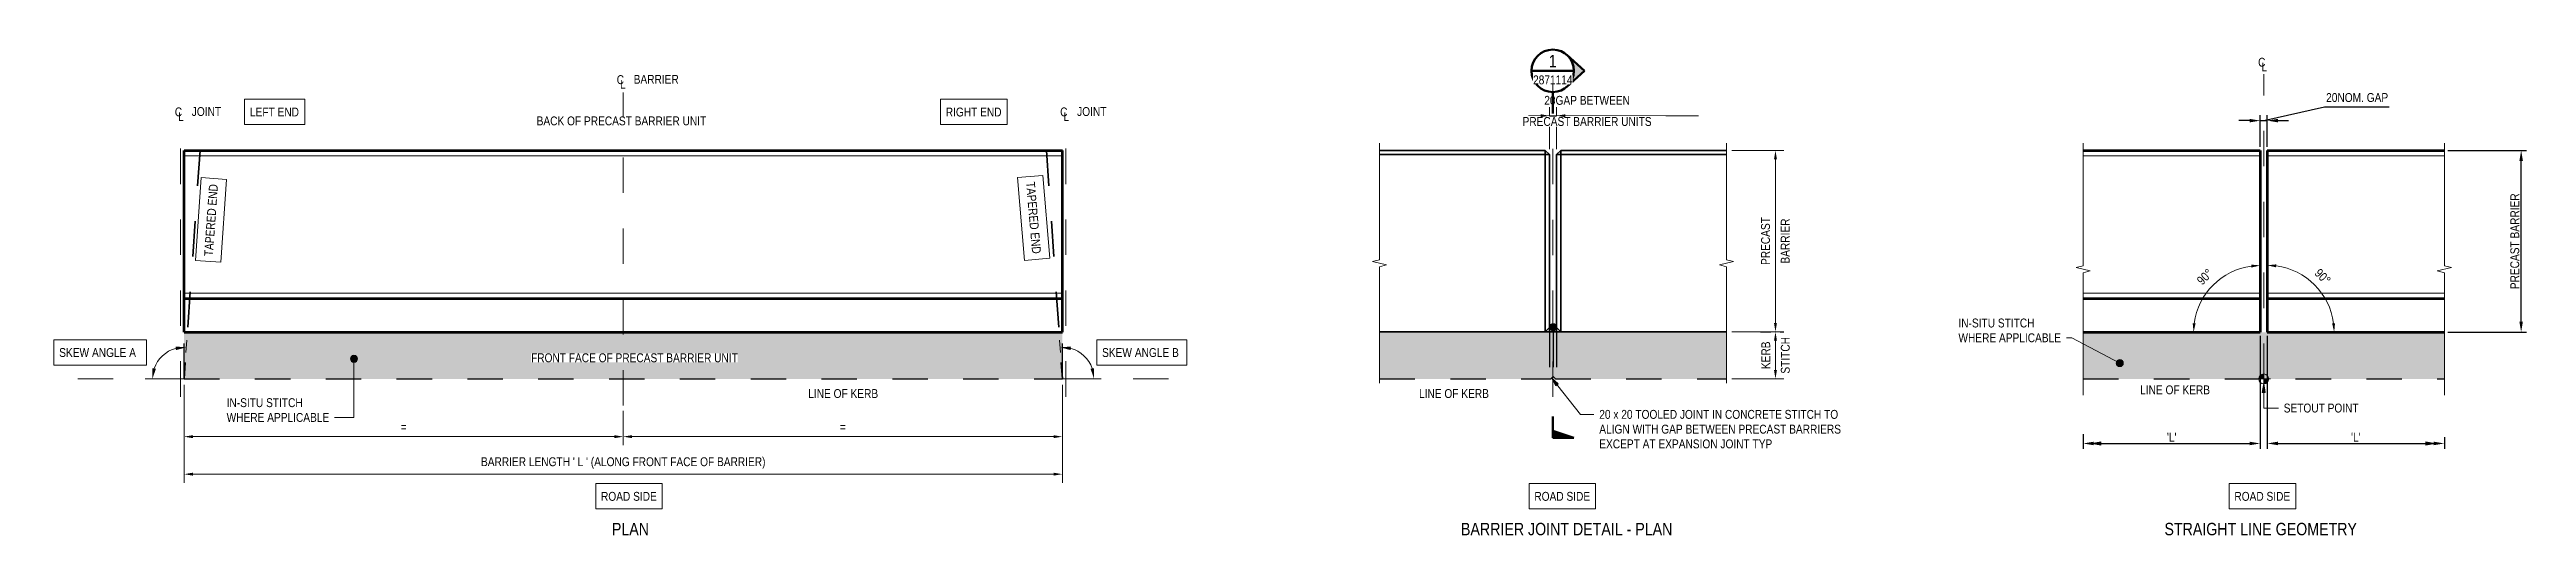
# Model space of a CAD drawing. Header units: metres. Extents: x 0.8 to 15.7, y 1.4 to 7.7.
# Drawn here: x 0.78 to 7.77, y 2.96 to 4.33 of the extents above; entities that cross this region are included whole.
import ezdxf

# ---------------------------------------------------------------- set-up
doc = ezdxf.new("R2010")
doc.units = ezdxf.units.M
for name, pattern in [('Dot_Section Line', [0.02, 0, -0.02]), ('JacobsCenter', [0.015, 0.009, -0.0015, 0.003, -0.0015]), ('JacobsDash', [0.0045, 0.003, -0.0015])]:
    doc.linetypes.add(name, pattern=pattern)
doc.layers.get('Defpoints').update_dxf_attribs({"color": 41})
for name, color, linetype, lineweight in [('D-BDGE', 7, 'Continuous', 13), ('D-BDGE-LINE', 7, 'Continuous', 9), ('D-ENHA-ANNO-TEXT', 7, 'Continuous', 9), ('D-ENHA-GEN-LINE', 7, 'Continuous', 13), ('D-ENHA-TEXT', 7, 'Continuous', 9), ('D-ENHA-TEXT-DIMS', 7, 'Continuous', 9)]:
    doc.layers.add(name, color=color, linetype=linetype, lineweight=lineweight)
doc.styles.add('Arial Narrow', font='ARIALN.TTF', dxfattribs={"height": 0.0025})
doc.styles.add('Arial Narrow_1', font='ARIALN.TTF', dxfattribs={"height": 0.025})
doc.styles.add('Arial Narrow_2', font='ARIALN.TTF', dxfattribs={"height": 0.035})
doc.dimstyles.new('____dd_____', dxfattribs={"dimscale": 0.3048, "dimtxt": 0.025586, "dimasz": 0.098425, "dimexe": 0.049213, "dimexo": 0.032808, "dimgap": 0.016404, "dimtad": 1, "dimdec": 3, "dimlfac": 1000, "dimrnd": 0.001, "dimzin": 0, "dimdsep": 46, "dimtxsty": 'Arial Narrow_1', "dimsah": 1, "dimcen": 0.09, "dimadec": 0, "dimazin": 0, "dimtfac": 1, "dimtdec": 4, "dimtix": 1, "dimtmove": 2, "dimatfit": 3, "dimfxl": 1, "dimtvp": 1, "dimtolj": 1, "dimtzin": 0, "dimlwd": 13, "dimlwe": 13, "dimarcsym": 2})
doc.dimstyles.new('____dd______1', dxfattribs={"dimscale": 0.3048, "dimtxt": 0.025586, "dimasz": 0.098425, "dimexe": 0.049213, "dimexo": 0.032808, "dimgap": 0.016404, "dimtad": 1, "dimdec": 3, "dimlfac": 1000, "dimrnd": 0.001, "dimzin": 0, "dimdsep": 46, "dimtxsty": 'Arial Narrow_1', "dimsah": 1, "dimcen": 0.09, "dimadec": 0, "dimazin": 0, "dimtfac": 1, "dimtdec": 4, "dimtix": 1, "dimtmove": 2, "dimatfit": 3, "dimfxl": 1, "dimtvp": 1, "dimtolj": 1, "dimtzin": 0, "dimlwd": 13, "dimlwe": 13, "dimarcsym": 2})
doc.dimstyles.new('____ddd____', dxfattribs={"dimscale": 0.3048, "dimtxt": 0.025586, "dimasz": 0.098425, "dimexe": 0.049213, "dimexo": 0.032808, "dimgap": 0.016404, "dimtad": 1, "dimdec": 0, "dimlfac": 1000, "dimzin": 0, "dimdsep": 46, "dimtxsty": 'Arial Narrow_1', "dimsah": 1, "dimcen": 0.09, "dimaunit": 1, "dimadec": 4, "dimazin": 0, "dimtfac": 1, "dimtdec": 4, "dimtix": 1, "dimtmove": 0, "dimatfit": 3, "dimfxl": 1, "dimtvp": 1, "dimtolj": 1, "dimtzin": 0, "dimarcsym": 2})
doc.dimstyles.new('____ddd_____1', dxfattribs={"dimscale": 0.3048, "dimtxt": 0.025586, "dimasz": 0.098425, "dimexe": 0.049213, "dimexo": 0.032808, "dimgap": 0.016404, "dimtad": 1, "dimdec": 0, "dimlfac": 1000, "dimzin": 0, "dimdsep": 46, "dimtxsty": 'Arial Narrow_1', "dimsah": 1, "dimcen": 0.09, "dimaunit": 1, "dimadec": 4, "dimazin": 0, "dimtfac": 1, "dimtdec": 4, "dimtix": 1, "dimtmove": 1, "dimatfit": 3, "dimfxl": 1, "dimtvp": 1, "dimtolj": 1, "dimtzin": 0, "dimarcsym": 2})
doc.dimstyles.new('Dimension_Angle_T___º__', dxfattribs={"dimscale": 0.3048, "dimtxt": 0.025586, "dimasz": 0.082021, "dimexe": 0.07874, "dimexo": 0.052493, "dimgap": 0.065617, "dimtad": 1, "dimdec": 3, "dimlfac": 1000, "dimrnd": 0.001, "dimzin": 0, "dimdsep": 46, "dimtxsty": 'Arial Narrow_1', "dimsah": 1, "dimcen": 0.09, "dimadec": 0, "dimazin": 0, "dimtfac": 1, "dimtdec": 4, "dimtix": 1, "dimtmove": 0, "dimatfit": 3, "dimfxl": 1, "dimtvp": 1, "dimtolj": 1, "dimtzin": 0, "dimlwd": 18, "dimlwe": 18, "dimarcsym": 2})
doc.dimstyles.new('Dimension_Angle_T___º___1', dxfattribs={"dimscale": 0.3048, "dimtxt": 0.025586, "dimasz": 0.082021, "dimexe": 0.07874, "dimexo": 0.052493, "dimgap": 0.065617, "dimtad": 1, "dimdec": 3, "dimlfac": 1000, "dimrnd": 0.001, "dimzin": 0, "dimdsep": 46, "dimtxsty": 'Arial Narrow_1', "dimsah": 1, "dimcen": 0.09, "dimadec": 0, "dimazin": 0, "dimtfac": 1, "dimtdec": 4, "dimtix": 1, "dimtmove": 0, "dimatfit": 3, "dimfxl": 1, "dimtvp": 1, "dimtolj": 1, "dimtzin": 0, "dimlwd": 18, "dimlwe": 18, "dimarcsym": 2})
doc.dimstyles.new('Dimension_Standard_O__mm_', dxfattribs={"dimscale": 0.3048, "dimtxt": 0.025586, "dimasz": 0.082021, "dimexe": 0.07874, "dimexo": 0.049213, "dimgap": 0.049213, "dimtad": 1, "dimdec": 0, "dimlfac": 1000, "dimzin": 0, "dimdsep": 46, "dimtxsty": 'Arial Narrow_1', "dimsah": 1, "dimcen": 0.09, "dimaunit": 1, "dimadec": 4, "dimazin": 0, "dimtfac": 1, "dimtdec": 4, "dimtix": 1, "dimtmove": 0, "dimatfit": 3, "dimfxl": 1, "dimtvp": 1, "dimtfill": 1, "dimtolj": 1, "dimtzin": 0, "dimlwd": 18, "dimlwe": 18, "dimarcsym": 2})
doc.dimstyles.new('Dimension_Standard_O__mm__1', dxfattribs={"dimscale": 0.3048, "dimtxt": 0.025586, "dimasz": 0.082021, "dimexe": 0.07874, "dimexo": 0.049213, "dimgap": 0.049213, "dimtad": 1, "dimdec": 0, "dimlfac": 1000, "dimzin": 0, "dimdsep": 46, "dimtxsty": 'Arial Narrow_1', "dimsah": 1, "dimcen": 0.09, "dimaunit": 1, "dimadec": 4, "dimazin": 0, "dimtfac": 1, "dimtdec": 4, "dimtix": 1, "dimtmove": 2, "dimatfit": 3, "dimfxl": 1, "dimtvp": 1, "dimtfill": 1, "dimtolj": 1, "dimtzin": 0, "dimlwd": 18, "dimlwe": 18, "dimarcsym": 2})

msp = doc.modelspace()

# ---------------------------------------------------------------- texts
at = {"layer": 'D-ENHA-TEXT', "attachment_point": 1, "bg_fill": 3, "box_fill_scale": 1, "bg_fill_color": 256, "bg_fill_true_color": 13158600, "bg_fill_transparency": 0}
for s, insert, char_height, style in [('IN-SITU STITCH ', (6.1692022, 3.5704173), 0.025, 'Arial Narrow_1'), ('IN-SITU STITCH', (1.2790882, 3.3456257), 0.025, 'Arial Narrow_1'), ('PLAN', (2.366878, 2.9939702), 0.035, 'Arial Narrow_2'), ('BARRIER JOINT DETAIL - PLAN', (4.7645257, 2.9939702), 0.035, 'Arial Narrow_2'), ('STRAIGHT LINE GEOMETRY', (6.7509441, 2.9939702), 0.035, 'Arial Narrow_2')]:
    msp.add_mtext(s, dxfattribs=dict(at, insert=insert, char_height=char_height, style=style))

# ---------------------------------------------------------------- blocks, each defined once
blk = doc.blocks.new('CS_DET_BreakLine_ViewScale - Std Break-5814236-DRG-2871114 - BARRIER SET OUT DETAILS')
at = {"layer": 'D-BDGE-LINE'}
for p, q in [((-0.02, 0), (0.3083, 0)), ((0.3083, 0), (0.3133, -0.02)), ((0.3133, -0.02), (0.3233, 0.02)), ((0.3233, 0.02), (0.3283, 0)), ((0.3283, 0), (0.6567, 0))]:
    blk.add_line(p, q, dxfattribs=at)
blk = doc.blocks.new('CS_DET_BreakLine_ViewScale - Std Break-5814237-DRG-2871114 - BARRIER SET OUT DETAILS')
at = {"layer": 'D-BDGE-LINE'}
for p, q in [((0.3083, 0), (-0.02, 0)), ((0.3133, 0.02), (0.3083, 0)), ((0.3233, -0.02), (0.3133, 0.02)), ((0.3283, 0), (0.3233, -0.02)), ((0.6567, 0), (0.3283, 0))]:
    blk.add_line(p, q, dxfattribs=at)
blk = doc.blocks.new('CS_DET_BreakLine_ViewScale - Std Break-5814297-DRG-2871114 - BARRIER SET OUT DETAILS')
at = {"layer": 'D-BDGE-LINE'}
for p, q in [((0.3253, 0), (-0.02, 0)), ((0.3303, 0.02), (0.3253, 0)), ((0.3403, -0.02), (0.3303, 0.02)), ((0.3453, 0), (0.3403, -0.02)), ((0.6906, 0), (0.3453, 0))]:
    blk.add_line(p, q, dxfattribs=at)
blk = doc.blocks.new('CS_DET_BreakLine_ViewScale - Std Break-5814296-DRG-2871114 - BARRIER SET OUT DETAILS')
at = {"layer": 'D-BDGE-LINE'}
for p, q in [((-0.02, 0), (0.3253, 0)), ((0.3253, 0), (0.3303, -0.02)), ((0.3303, -0.02), (0.3403, 0.02)), ((0.3403, 0.02), (0.3453, 0)), ((0.3453, 0), (0.6906, 0))]:
    blk.add_line(p, q, dxfattribs=at)
blk = doc.blocks.new('CS_Annot_Centreline Symbol_25Text1 - CS_Annot_Centreline Symbol 25Text-5732153-DRG-2871114 - BARRIER SET OUT DETAILS')
at = {"layer": 'D-ENHA-GEN-LINE', "lineweight": 9, "char_height": 0.0025, "attachment_point": 1, "style": 'Arial Narrow'}
for s, insert, width in [('C  ', (-0.00135, 0.00463), 0.0044093), ('L', (-0.00041, 0.00329), 0.0019241)]:
    blk.add_mtext(s, dxfattribs=dict(at, insert=insert, width=width))
blk = doc.blocks.new('DIMBLOCK1-DRG-2871114 - BARRIER SET OUT DETAILS')
at = {"layer": 'D-ENHA-TEXT-DIMS', "color": 0, "lineweight": 18, "transparency": 16777216}
for p, q in [((1.1589, 3.3832), (1.1589, 3.2132)), ((2.3989, 3.31), (2.3989, 3.2132)), ((1.1839, 3.2372), (2.3739, 3.2372))]:
    blk.add_line(p, q, dxfattribs=at)
at = {"layer": 'D-ENHA-TEXT-DIMS', "color": 0, "transparency": 16777216}
for points in [[(1.1839, 3.2414), (1.1839, 3.233), (1.1589, 3.2372)], [(2.3739, 3.2414), (2.3739, 3.233), (2.3989, 3.2372)]]:
    blk.add_solid(points, dxfattribs=at)
at = {"layer": 'Defpoints', "color": 0, "transparency": 16777216}
for p in [(1.1589, 3.3982), (2.3989, 3.325), (2.3989, 3.2372)]:
    blk.add_point(p, dxfattribs=at)
at = {"layer": 'D-ENHA-TEXT-DIMS', "color": 0, "lineweight": 18, "transparency": 16777216, "insert": (1.7789, 3.2647), "char_height": 0.025, "width": 0.019981, "attachment_point": 5, "style": 'Arial Narrow_1', "bg_fill": 3, "box_fill_scale": 1.1, "bg_fill_color": 256, "bg_fill_true_color": 13158600, "bg_fill_transparency": 0}
blk.add_mtext('\\A1;=', dxfattribs=at)
blk = doc.blocks.new('DIMBLOCK2-DRG-2871114 - BARRIER SET OUT DETAILS')
at = {"layer": 'D-ENHA-TEXT-DIMS', "color": 0, "lineweight": 18, "transparency": 16777216}
for p, q in [((3.6389, 3.3759), (3.6389, 3.2132)), ((2.3989, 3.31), (2.3989, 3.2132)), ((2.4239, 3.2372), (3.6139, 3.2372))]:
    blk.add_line(p, q, dxfattribs=at)
at = {"layer": 'D-ENHA-TEXT-DIMS', "color": 0, "transparency": 16777216}
for points in [[(2.4239, 3.2414), (2.4239, 3.233), (2.3989, 3.2372)], [(3.6139, 3.2414), (3.6139, 3.233), (3.6389, 3.2372)]]:
    blk.add_solid(points, dxfattribs=at)
at = {"layer": 'Defpoints', "color": 0, "transparency": 16777216}
for p in [(3.6389, 3.3909), (2.3989, 3.325), (3.6389, 3.2372)]:
    blk.add_point(p, dxfattribs=at)
at = {"layer": 'D-ENHA-TEXT-DIMS', "color": 0, "lineweight": 18, "transparency": 16777216, "insert": (3.0189, 3.2647), "char_height": 0.025, "width": 0.019981, "attachment_point": 5, "style": 'Arial Narrow_1', "bg_fill": 3, "box_fill_scale": 1.1, "bg_fill_color": 256, "bg_fill_true_color": 13158600, "bg_fill_transparency": 0}
blk.add_mtext('\\A1;=', dxfattribs=at)
blk = doc.blocks.new('DIMBLOCK3-DRG-2871114 - BARRIER SET OUT DETAILS')
at = {"layer": 'D-ENHA-TEXT-DIMS', "color": 0, "lineweight": 18, "transparency": 16777216}
for p, q in [((1.1589, 3.3832), (1.1589, 3.1073)), ((3.6389, 3.3832), (3.6389, 3.1073)), ((1.1839, 3.1313), (3.6139, 3.1313))]:
    blk.add_line(p, q, dxfattribs=at)
at = {"layer": 'D-ENHA-TEXT-DIMS', "color": 0, "transparency": 16777216}
for points in [[(1.1839, 3.1355), (1.1839, 3.1272), (1.1589, 3.1313)], [(3.6139, 3.1355), (3.6139, 3.1272), (3.6389, 3.1313)]]:
    blk.add_solid(points, dxfattribs=at)
at = {"layer": 'Defpoints', "color": 0, "transparency": 16777216}
for p in [(1.1589, 3.3982), (3.6389, 3.3982), (3.6389, 3.1313)]:
    blk.add_point(p, dxfattribs=at)
at = {"layer": 'D-ENHA-TEXT-DIMS', "color": 0, "lineweight": 18, "transparency": 16777216, "insert": (2.3989, 3.1627), "char_height": 0.025, "width": 0.966411, "attachment_point": 5, "style": 'Arial Narrow_1', "bg_fill": 3, "box_fill_scale": 1.1, "bg_fill_color": 256, "bg_fill_true_color": 13158600, "bg_fill_transparency": 0}
blk.add_mtext("\\A1;BARRIER LENGTH ' L ' (ALONG FRONT FACE OF BARRIER)", dxfattribs=at)
blk = doc.blocks.new('DIMBLOCK4-DRG-2871114 - BARRIER SET OUT DETAILS')
at = {"layer": 'D-ENHA-TEXT-DIMS', "color": 0, "lineweight": 18, "transparency": 16777216}
for p, q in [((5.5295, 3.5333), (5.6766, 3.5333)), ((5.6526, 3.425), (5.6526, 3.5083)), ((5.5295, 3.4), (5.6766, 3.4))]:
    blk.add_line(p, q, dxfattribs=at)
at = {"layer": 'D-ENHA-TEXT-DIMS', "color": 0, "transparency": 16777216}
for points in [[(5.6484, 3.5083), (5.6567, 3.5083), (5.6526, 3.5333)], [(5.6484, 3.425), (5.6567, 3.425), (5.6526, 3.4)]]:
    blk.add_solid(points, dxfattribs=at)
at = {"layer": 'Defpoints', "color": 0, "transparency": 16777216}
for p in [(5.5145, 3.5333), (5.5145, 3.4)]:
    blk.add_point(p, dxfattribs=at)
at = {"layer": 'D-ENHA-TEXT-DIMS', "color": 0, "lineweight": 18, "transparency": 16777216, "insert": (5.6251, 3.4667), "char_height": 0.025, "width": 0.124274, "attachment_point": 5, "rotation": 90, "style": 'Arial Narrow_1', "bg_fill": 3, "box_fill_scale": 1.1, "bg_fill_color": 256, "bg_fill_true_color": 13158600, "bg_fill_transparency": 0}
blk.add_mtext('\\A1;KERB', dxfattribs=at)
at = {"layer": 'D-ENHA-TEXT-DIMS', "color": 0, "lineweight": 18, "transparency": 16777216, "insert": (5.6805, 3.4667), "char_height": 0.025, "width": 0.124274, "attachment_point": 5, "rotation": 90, "style": 'Arial Narrow_1', "bg_fill": 3, "box_fill_scale": 1.1, "bg_fill_color": 256, "bg_fill_true_color": 13158600, "bg_fill_transparency": 0}
blk.add_mtext('\\A1;STITCH', dxfattribs=at)
at = {"layer": 'Defpoints', "color": 0, "transparency": 16777216}
blk.add_point((5.6526, 3.5333), dxfattribs=at)
blk = doc.blocks.new('DIMBLOCK5-DRG-2871114 - BARRIER SET OUT DETAILS')
at = {"layer": 'D-ENHA-TEXT-DIMS', "color": 0, "lineweight": 18, "transparency": 16777216}
for p, q in [((5.5295, 4.045), (5.6766, 4.045)), ((5.6526, 3.5583), (5.6526, 4.02)), ((5.5295, 3.5333), (5.6766, 3.5333))]:
    blk.add_line(p, q, dxfattribs=at)
at = {"layer": 'D-ENHA-TEXT-DIMS', "color": 0, "transparency": 16777216}
for points in [[(5.6484, 4.02), (5.6567, 4.02), (5.6526, 4.045)], [(5.6484, 3.5583), (5.6567, 3.5583), (5.6526, 3.5333)]]:
    blk.add_solid(points, dxfattribs=at)
at = {"layer": 'Defpoints', "color": 0, "transparency": 16777216}
for p in [(5.5145, 4.045), (5.6526, 4.045), (5.5145, 3.5333)]:
    blk.add_point(p, dxfattribs=at)
at = {"layer": 'D-ENHA-TEXT-DIMS', "color": 0, "lineweight": 18, "transparency": 16777216, "insert": (5.6246, 3.7892), "char_height": 0.025, "width": 0.162774, "attachment_point": 5, "rotation": 90, "style": 'Arial Narrow_1', "bg_fill": 3, "box_fill_scale": 1.1, "bg_fill_color": 256, "bg_fill_true_color": 13158600, "bg_fill_transparency": 0}
blk.add_mtext('\\A1;PRECAST', dxfattribs=at)
at = {"layer": 'D-ENHA-TEXT-DIMS', "color": 0, "lineweight": 18, "transparency": 16777216, "insert": (5.6801, 3.7892), "char_height": 0.025, "width": 0.162774, "attachment_point": 5, "rotation": 90, "style": 'Arial Narrow_1', "bg_fill": 3, "box_fill_scale": 1.1, "bg_fill_color": 256, "bg_fill_true_color": 13158600, "bg_fill_transparency": 0}
blk.add_mtext('\\A1;BARRIER', dxfattribs=at)
blk = doc.blocks.new('DIMBLOCK6-DRG-2871114 - BARRIER SET OUT DETAILS')
at = {"layer": 'D-ENHA-TEXT-DIMS', "color": 0, "lineweight": 18, "transparency": 16777216}
for p, q in [((4.9895, 4.1428), (4.9645, 4.1428)), ((5.0145, 4.048), (5.0145, 4.1668)), ((5.0345, 4.048), (5.0345, 4.1668)), ((5.0595, 4.1428), (5.0845, 4.1428))]:
    blk.add_line(p, q, dxfattribs=at)
at = {"layer": 'Defpoints', "color": 0, "transparency": 16777216}
for p in [(5.0145, 4.033), (5.0345, 4.033)]:
    blk.add_point(p, dxfattribs=at)
at = {"layer": 'D-ENHA-TEXT-DIMS', "color": 0, "lineweight": 18, "transparency": 16777216, "insert": (5.1206, 4.186), "char_height": 0.025, "width": 0.438126, "attachment_point": 5, "line_spacing_factor": 0.974696, "style": 'Arial Narrow_1', "bg_fill": 3, "box_fill_scale": 1.1, "bg_fill_color": 256, "bg_fill_true_color": 13158600, "bg_fill_transparency": 0}
blk.add_mtext('\\A1;20GAP BETWEEN', dxfattribs=at)
at = {"layer": 'D-ENHA-TEXT-DIMS', "color": 0, "lineweight": 18, "transparency": 16777216, "insert": (5.1206, 4.1264), "char_height": 0.025, "width": 0.438126, "attachment_point": 5, "style": 'Arial Narrow_1', "bg_fill": 3, "box_fill_scale": 1.1, "bg_fill_color": 256, "bg_fill_true_color": 13158600, "bg_fill_transparency": 0}
blk.add_mtext('\\A1;PRECAST BARRIER UNITS', dxfattribs=at)
at = {"layer": 'D-ENHA-TEXT-DIMS', "color": 0, "lineweight": 18, "transparency": 16777216}
blk.add_line((5.0145, 4.1428), (5.0345, 4.1428), dxfattribs=at)
at = {"layer": 'D-ENHA-TEXT-DIMS', "color": 0, "transparency": 16777216}
for points in [[(4.9895, 4.147), (4.9895, 4.1387), (5.0145, 4.1428)], [(5.0595, 4.147), (5.0595, 4.1387), (5.0345, 4.1428)]]:
    blk.add_solid(points, dxfattribs=at)
at = {"layer": 'Defpoints', "color": 0, "transparency": 16777216}
blk.add_point((5.0345, 4.1428), dxfattribs=at)
blk = doc.blocks.new('DIMBLOCK7-DRG-2871114 - BARRIER SET OUT DETAILS')
at = {"layer": 'D-ENHA-TEXT-DIMS', "color": 0, "lineweight": 13, "transparency": 16777216}
for p, q in [((1.1666, 3.5093), (1.1641, 3.4744)), ((1.0494, 3.4), (1.0844, 3.4))]:
    blk.add_line(p, q, dxfattribs=at)
blk.add_arc((1.1589, 3.4), 0.0895, 105.28568, 160.71432, dxfattribs=at)
at = {"layer": 'D-ENHA-TEXT-DIMS', "color": 0, "transparency": 16777216}
for points in [[(1.0793, 3.4288), (1.0695, 3.4304), (1.0694, 3.4)], [(1.1348, 3.4914), (1.1358, 3.4814), (1.1652, 3.4894)]]:
    blk.add_solid(points, dxfattribs=at)
at = {"layer": 'Defpoints', "color": 0, "transparency": 16777216}
for p in [(1.1673, 3.5193), (1.1178, 3.4796), (1.0394, 3.4), (1.1589, 3.4)]:
    blk.add_point(p, dxfattribs=at)
at = {"layer": 'D-ENHA-TEXT-DIMS', "color": 0, "lineweight": 13, "transparency": 16777216, "insert": (1.0843, 3.48), "char_height": 0.025, "attachment_point": 5, "rotation": 43, "style": 'Arial Narrow_1'}
blk.add_mtext('\\A1;\u200e', dxfattribs=at)
blk = doc.blocks.new('DIMBLOCK8-DRG-2871114 - BARRIER SET OUT DETAILS')
at = {"layer": 'D-ENHA-TEXT-DIMS', "color": 0, "lineweight": 13, "transparency": 16777216}
for p, q in [((3.6313, 3.5093), (3.6337, 3.4744)), ((3.7485, 3.4), (3.7135, 3.4))]:
    blk.add_line(p, q, dxfattribs=at)
blk.add_arc((3.6389, 3.4), 0.0895, 19.28568, 74.71432, dxfattribs=at)
at = {"layer": 'D-ENHA-TEXT-DIMS', "color": 0, "transparency": 16777216}
for points in [[(3.6621, 3.4814), (3.663, 3.4914), (3.6327, 3.4894)], [(3.7284, 3.4304), (3.7185, 3.4288), (3.7285, 3.4)]]:
    blk.add_solid(points, dxfattribs=at)
at = {"layer": 'Defpoints', "color": 0, "transparency": 16777216}
for p in [(3.6306, 3.5193), (3.7154, 3.4466), (3.6389, 3.4), (3.7585, 3.4)]:
    blk.add_point(p, dxfattribs=at)
at = {"layer": 'D-ENHA-TEXT-DIMS', "color": 0, "lineweight": 13, "transparency": 16777216, "insert": (3.7135, 3.48), "char_height": 0.025, "attachment_point": 5, "rotation": 317, "style": 'Arial Narrow_1'}
blk.add_mtext('\\A1;\u200e', dxfattribs=at)
blk = doc.blocks.new('CS_SYMB_SETOUT POINT - 5mm-5523154-DRG-2871114 - BARRIER SET OUT DETAILS')
at = {"layer": 'D-ENHA-GEN-LINE', "lineweight": 9}
h = blk.add_hatch(color=256, dxfattribs=at)
edge = h.paths.add_edge_path()
edge.add_line((0, 0.0014), (0, 0))
edge.add_line((0, 0), (-0.0014, 0))
edge.add_arc((0, 0), 0.0014, 90, 180, ccw=False)
h = blk.add_hatch(color=256, dxfattribs=at)
edge = h.paths.add_edge_path()
edge.add_line((0, -0.0014), (0, 0))
edge.add_line((0, 0), (0.0014, 0))
edge.add_arc((0, 0), 0.0014, 270, 360, ccw=False)
for p, q in [((-0.0019, 0), (0.0019, 0)), ((-0.0014, 0), (0, 0)), ((0, -0.0019), (0, 0.0019)), ((0, 0), (0, 0.0014)), ((0.0014, 0), (0, 0)), ((0, 0), (0, -0.0014))]:
    blk.add_line(p, q, dxfattribs=at)
blk.add_circle((0, 0), 0.0014, dxfattribs=at)
for start, end in [(90, 180), (270, 360)]:
    blk.add_arc((0, 0), 0.0014, start, end, dxfattribs=at)
blk = doc.blocks.new('DIMBLOCK9-DRG-2871114 - BARRIER SET OUT DETAILS')
at = {"layer": 'D-ENHA-TEXT-DIMS', "color": 0, "lineweight": -2, "transparency": 16777216}
for p, q in [((7.0414, 3.522), (7.0414, 3.203)), ((7.0714, 3.218), (7.5114, 3.218)), ((7.5414, 3.2362), (7.5414, 3.203))]:
    blk.add_line(p, q, dxfattribs=at)
at = {"layer": 'D-ENHA-TEXT-DIMS', "color": 0, "transparency": 16777216}
for points in [[(7.0714, 3.223), (7.0714, 3.213), (7.0414, 3.218)], [(7.5114, 3.223), (7.5114, 3.213), (7.5414, 3.218)]]:
    blk.add_solid(points, dxfattribs=at)
at = {"layer": 'Defpoints', "color": 0, "transparency": 16777216}
for p in [(7.0414, 3.532), (7.5414, 3.2462), (7.5414, 3.218)]:
    blk.add_point(p, dxfattribs=at)
at = {"layer": 'D-ENHA-TEXT-DIMS', "color": 0, "transparency": 16777216, "insert": (7.2914, 3.2355), "char_height": 0.025, "width": 0.032652, "attachment_point": 5, "style": 'Arial Narrow_1'}
blk.add_mtext("\\A1;'L'", dxfattribs=at)
blk = doc.blocks.new('DIMBLOCK10-DRG-2871114 - BARRIER SET OUT DETAILS')
at = {"layer": 'D-ENHA-TEXT-DIMS', "color": 0, "lineweight": -2, "transparency": 16777216}
for p, q in [((7.0214, 3.522), (7.0214, 3.203)), ((6.5214, 3.2439), (6.5214, 3.203)), ((6.5514, 3.218), (6.9914, 3.218))]:
    blk.add_line(p, q, dxfattribs=at)
at = {"layer": 'D-ENHA-TEXT-DIMS', "color": 0, "transparency": 16777216}
for points in [[(6.5514, 3.223), (6.5514, 3.213), (6.5214, 3.218)], [(6.9914, 3.223), (6.9914, 3.213), (7.0214, 3.218)]]:
    blk.add_solid(points, dxfattribs=at)
at = {"layer": 'Defpoints', "color": 0, "transparency": 16777216}
for p in [(7.0214, 3.532), (6.5214, 3.2539), (7.0214, 3.218)]:
    blk.add_point(p, dxfattribs=at)
at = {"layer": 'D-ENHA-TEXT-DIMS', "color": 0, "transparency": 16777216, "insert": (6.7714, 3.2355), "char_height": 0.025, "width": 0.032652, "attachment_point": 5, "style": 'Arial Narrow_1'}
blk.add_mtext("\\A1;'L'", dxfattribs=at)
blk = doc.blocks.new('DIMBLOCK11-DRG-2871114 - BARRIER SET OUT DETAILS')
at = {"layer": 'D-ENHA-TEXT-DIMS', "color": 0, "lineweight": 18, "transparency": 16777216}
for p, q in [((7.0414, 3.7528), (7.0414, 3.6968)), ((7.2622, 3.532), (7.2062, 3.532))]:
    blk.add_line(p, q, dxfattribs=at)
blk.add_arc((7.0414, 3.532), 0.1888, 7.59289, 82.40711, dxfattribs=at)
at = {"layer": 'D-ENHA-TEXT-DIMS', "color": 0, "transparency": 16777216}
for points in [[(7.066, 3.715), (7.0666, 3.7233), (7.0414, 3.7208)], [(7.2327, 3.5572), (7.2244, 3.5567), (7.2302, 3.532)]]:
    blk.add_solid(points, dxfattribs=at)
at = {"layer": 'Defpoints', "color": 0, "transparency": 16777216}
for p in [(7.0414, 3.7688), (7.2049, 3.6264), (7.0414, 3.532), (7.2782, 3.532)]:
    blk.add_point(p, dxfattribs=at)
at = {"layer": 'D-ENHA-TEXT-DIMS', "color": 0, "lineweight": 18, "transparency": 16777216, "insert": (7.198, 3.6887), "char_height": 0.025, "width": 0.054583, "attachment_point": 5, "rotation": 315, "style": 'Arial Narrow_1'}
blk.add_mtext('\\A1;90°', dxfattribs=at)
blk = doc.blocks.new('DIMBLOCK12-DRG-2871114 - BARRIER SET OUT DETAILS')
at = {"layer": 'D-ENHA-TEXT-DIMS', "color": 0, "lineweight": 18, "transparency": 16777216}
for p, q in [((7.0214, 3.7523), (7.0214, 3.6963)), ((6.8012, 3.532), (6.8572, 3.532))]:
    blk.add_line(p, q, dxfattribs=at)
blk.add_arc((7.0214, 3.532), 0.1882, 97.61567, 172.38433, dxfattribs=at)
at = {"layer": 'D-ENHA-TEXT-DIMS', "color": 0, "transparency": 16777216}
for points in [[(6.9962, 3.7227), (6.9967, 3.7144), (7.0214, 3.7203)], [(6.839, 3.5567), (6.8307, 3.5572), (6.8332, 3.532)]]:
    blk.add_solid(points, dxfattribs=at)
at = {"layer": 'Defpoints', "color": 0, "transparency": 16777216}
for p in [(7.0214, 3.7683), (6.9273, 3.695), (6.7852, 3.532), (7.0214, 3.532)]:
    blk.add_point(p, dxfattribs=at)
at = {"layer": 'D-ENHA-TEXT-DIMS', "color": 0, "lineweight": 18, "transparency": 16777216, "insert": (6.8651, 3.6883), "char_height": 0.025, "width": 0.054583, "attachment_point": 5, "rotation": 45, "style": 'Arial Narrow_1'}
blk.add_mtext('\\A1;90°', dxfattribs=at)
blk = doc.blocks.new('DIMBLOCK13-DRG-2871114 - BARRIER SET OUT DETAILS')
at = {"layer": 'D-ENHA-TEXT-DIMS', "color": 0, "lineweight": -2, "transparency": 16777216}
for p, q in [((7.5514, 4.045), (7.7732, 4.045)), ((7.7582, 3.562), (7.7582, 4.015)), ((7.5514, 3.532), (7.7732, 3.532))]:
    blk.add_line(p, q, dxfattribs=at)
at = {"layer": 'D-ENHA-TEXT-DIMS', "color": 0, "transparency": 16777216}
for points in [[(7.7532, 4.015), (7.7632, 4.015), (7.7582, 4.045)], [(7.7532, 3.562), (7.7632, 3.562), (7.7582, 3.532)]]:
    blk.add_solid(points, dxfattribs=at)
at = {"layer": 'Defpoints', "color": 0, "transparency": 16777216}
for p in [(7.5414, 4.045), (7.7582, 4.045), (7.5414, 3.532)]:
    blk.add_point(p, dxfattribs=at)
at = {"layer": 'D-ENHA-TEXT-DIMS', "color": 0, "transparency": 16777216, "insert": (7.7403, 3.7885), "char_height": 0.025, "width": 0.325061, "attachment_point": 5, "rotation": 90, "style": 'Arial Narrow_1'}
blk.add_mtext('\\A1;PRECAST BARRIER', dxfattribs=at)
blk = doc.blocks.new('DIMBLOCK14-DRG-2871114 - BARRIER SET OUT DETAILS')
at = {"layer": 'D-ENHA-TEXT-DIMS', "color": 0, "lineweight": -2, "transparency": 16777216}
for p, q in [((6.9914, 4.129), (6.9614, 4.129)), ((7.0214, 4.055), (7.0214, 4.144)), ((7.0214, 4.129), (7.0414, 4.129)), ((7.0214, 4.129), (7.0414, 4.129)), ((7.0314, 4.129), (7.2025, 4.1683)), ((7.0414, 4.055), (7.0414, 4.144)), ((7.0714, 4.129), (7.1014, 4.129)), ((7.2025, 4.1683), (7.3855, 4.1683))]:
    blk.add_line(p, q, dxfattribs=at)
at = {"layer": 'D-ENHA-TEXT-DIMS', "color": 0, "transparency": 16777216}
for points in [[(6.9914, 4.134), (6.9914, 4.124), (7.0214, 4.129)], [(7.0714, 4.134), (7.0714, 4.124), (7.0414, 4.129)]]:
    blk.add_solid(points, dxfattribs=at)
at = {"layer": 'Defpoints', "color": 0, "transparency": 16777216}
for p in [(7.0414, 4.129), (7.0214, 4.045), (7.0414, 4.045)]:
    blk.add_point(p, dxfattribs=at)
at = {"layer": 'D-ENHA-TEXT-DIMS', "color": 0, "transparency": 16777216, "insert": (7.2075, 4.2067), "char_height": 0.025, "width": 0.220281, "attachment_point": 1, "line_spacing_factor": 0.974696, "style": 'Arial Narrow_1'}
blk.add_mtext('\\A1;20NOM. GAP', dxfattribs=at)
blk = doc.blocks.new('Drafting View - sectionTail-4870194-DRG-2871114 - BARRIER SET OUT DETAILS')
at = {"layer": 'D-ENHA-ANNO-TEXT'}
blk.add_hatch(color=256, dxfattribs=at).paths.add_polyline_path([(-0.006, 0.006), (-0.004, 0), (-0.006, 0)])
at = {"layer": 'D-ENHA-ANNO-TEXT', "lineweight": 50}
for p, q in [((-0.006, 0.006), (-0.006, 0)), ((-0.004, 0), (-0.006, 0.006)), ((-0.006, 0), (-0.004, 0)), ((-0.006, 0), (0, 0))]:
    blk.add_line(p, q, dxfattribs=at)
blk = doc.blocks.new('Drafting View - SectionHead-4898858-DRG-2871114 - BARRIER SET OUT DETAILS')
at = {"layer": 'D-ENHA-ANNO-TEXT'}
h = blk.add_hatch(color=256, dxfattribs=at)
edge = h.paths.add_edge_path()
edge.add_line((-0.002, 0.009), (0.00247, 0.004))
edge.add_arc((-0.002, 0), 0.006, 41.82771, 138.17229)
edge.add_line((-0.00647, 0.004), (-0.002, 0.009))
at = {"layer": 'D-ENHA-ANNO-TEXT', "lineweight": 50}
for p, q in [((-0.002, 0.009), (-0.00647, 0.004)), ((0.00247, 0.004), (-0.002, 0.009)), ((0.004, 0), (0.01, 0))]:
    blk.add_line(p, q, dxfattribs=at)
for start, end in [(360, 180), (180, 360)]:
    blk.add_arc((-0.002, 0), 0.006, start, end, dxfattribs=at)

# ---------------------------------------------------------------- dimensions: what is measured, and where the dimension line sits
at = {"layer": 'D-ENHA-TEXT-DIMS'}
dim = msp.add_linear_dim(base=(7.0413798, 4.1289681), p1=(7.0213798, 4.0450268), p2=(7.0413798, 4.0450268), dimstyle='____ddd_____1', override={"dimpost": '<>NOM. GAP', "dimfxl": 0.02}, dxfattribs=at)
dim.commit()
dim.dimension.update_dxf_attribs({"geometry": 'DIMBLOCK14-DRG-2871114 - BARRIER SET OUT DETAILS', "text_midpoint": (7.2075019, 4.1683198), "dimtype": 160})
dim = msp.add_linear_dim(base=(7.7581904, 4.0450268), p1=(7.5413798, 3.5320268), p2=(7.5413798, 4.0450268), angle=90, text='PRECAST BARRIER', dimstyle='____ddd____', override={"dimpost": '<>', "dimfxl": 0.513}, dxfattribs=at)
dim.commit()
dim.dimension.update_dxf_attribs({"geometry": 'DIMBLOCK13-DRG-2871114 - BARRIER SET OUT DETAILS', "text_midpoint": (7.7402555, 3.7885268)})
at = {"layer": 'D-ENHA-TEXT-DIMS', "lineweight": 18}
for base, center, p1, p2, dimstyle, override, picture, middle in [((6.927268, 3.6950333), (7.0213798, 3.5320268), (7.0213798, 3.7682505), (6.7851562, 3.5320268), 'Dimension_Angle_T___º___1', {"dimpost": '<>', "dimfxl": 0.334071}, 'DIMBLOCK12-DRG-2871114 - BARRIER SET OUT DETAILS', (6.8651177, 3.6882889)), ((7.2048746, 3.6264206), (7.0413798, 3.5320268), (7.2781673, 3.5320268), (7.0413798, 3.7688144), 'Dimension_Angle_T___º__', {"dimpost": '<>', "dimfxl": 0.334868}, 'DIMBLOCK11-DRG-2871114 - BARRIER SET OUT DETAILS', (7.1980406, 3.6886876))]:
    dim = msp.add_angular_dim_3p(base=base, center=center, p1=p1, p2=p2, dimstyle=dimstyle, override=override, dxfattribs=at)
    dim.commit()
    dim.dimension.update_dxf_attribs({"geometry": picture, "text_midpoint": middle})
at = {"layer": 'D-ENHA-TEXT-DIMS'}
dim = msp.add_linear_dim(base=(7.0213798, 3.218001), p1=(6.5213798, 3.253923), p2=(7.0213798, 3.5320268), text="'L'", dimstyle='____ddd____', override={"dimpost": '<>', "dimfxl": 0.572138}, dxfattribs=at)
dim.commit()
dim.dimension.update_dxf_attribs({"geometry": 'DIMBLOCK10-DRG-2871114 - BARRIER SET OUT DETAILS', "text_midpoint": (6.7713798, 3.235501)})

# ---------------------------------------------------------------- hatches: boundary and pattern name
at = {"layer": 'D-BDGE-LINE', "true_color": 0xebebeb}
for points in [[(3.6389361, 3.4000268), (3.6389361, 3.5320268), (1.1589361, 3.5320268), (1.1589361, 3.4000268)], [(5.0309867, 3.4000268), (5.0344867, 3.4000268), (5.0344867, 3.5333292), (5.0144867, 3.5333292), (5.0144867, 3.4000268), (5.0179867, 3.4000268), (5.0244867, 3.4065268)], [(7.5413798, 3.4000268), (7.5413798, 3.5320268), (6.5213798, 3.5320268), (6.5213798, 3.4000268)]]:
    msp.add_hatch(color=7, dxfattribs=at).paths.add_polyline_path(points)
h = msp.add_hatch(color=7, dxfattribs=at)
h.paths.add_polyline_path([(5.0144867, 3.4000268), (5.0144867, 3.5333292), (4.5344867, 3.5333292), (4.5344867, 3.4000268)])
h.paths.add_polyline_path([(5.5144867, 3.4000268), (5.5144867, 3.5333292), (5.0344867, 3.5333292), (5.0344867, 3.4000268)])
at = {"layer": 'D-BDGE-LINE', "true_color": 0xd8d8d8}
msp.add_hatch(color=254, dxfattribs=at).paths.add_polyline_path([(5.024509, 3.5363844), (5.0270972, 3.5367251), (5.029509, 3.5377241), (5.0315801, 3.5393133), (5.0331693, 3.5413844), (5.0341683, 3.5437962), (5.0344867, 3.5465537), (5.0341683, 3.5489725), (5.0331693, 3.5513844), (5.0315801, 3.5534554), (5.029509, 3.5550446), (5.0270972, 3.5560436), (5.0244867, 3.5563814), (5.0219208, 3.5560436), (5.019509, 3.5550446), (5.0174379, 3.5534554), (5.0158487, 3.5513844), (5.0148497, 3.5489725), (5.014509, 3.5463844), (5.0148497, 3.5437962), (5.0158487, 3.5413844), (5.0174379, 3.5393133), (5.019509, 3.5377241), (5.0219208, 3.5367251), (5.0244867, 3.5363873)])
at = {"layer": 'D-ENHA-TEXT'}
h = msp.add_hatch(color=256, dxfattribs=at)
edge = h.paths.add_edge_path()
edge.add_arc((1.638542, 3.456716), 0.01, 0, 360)
h = msp.add_hatch(color=256, dxfattribs=at)
edge = h.paths.add_edge_path()
edge.add_arc((6.6247518, 3.4447804), 0.01, 0, 360)
for points in [[(5.0197467, 3.4029631), (5.0319195, 3.3806863), (5.0388045, 3.3861931)], [(7.0314124, 3.3867392), (7.0270042, 3.3617392), (7.0358206, 3.3617392)], [(6.5463012, 3.2179289), (6.5713012, 3.2135207), (6.5713012, 3.2223371)], [(7.5144274, 3.2179655), (7.4894274, 3.2223737), (7.4894274, 3.2135573)]]:
    msp.add_hatch(color=256, dxfattribs=at).paths.add_polyline_path(points)

# ---------------------------------------------------------------- linework, layer by layer
at = {"layer": 'D-BDGE', "linetype": 'JacobsCenter'}
for p, q in [((2.3989361, 3.3250268), (2.3989361, 4.2087832)), ((7.0313798, 3.4000268), (7.0313798, 4.2600268)), ((1.1489361, 3.3500268), (1.1489361, 4.1100268)), ((3.6489361, 3.3500268), (3.6489361, 4.1100268))]:
    msp.add_line(p, q, dxfattribs=at)
at = {"layer": 'D-BDGE', "lineweight": 18}
for p, q in [((4.9549468, 4.142774), (5.4349468, 4.142774)), ((1.1589361, 4.0300268), (3.6389361, 4.0300268)), ((6.5213798, 4.0300268), (7.0213798, 4.0300268)), ((7.0413798, 4.0300268), (7.5413798, 4.0300268)), ((1.1589361, 3.6420268), (3.6389361, 3.6420268)), ((6.5213798, 3.6420268), (7.0213798, 3.6420268)), ((7.0413798, 3.6420268), (7.5413798, 3.6420268))]:
    msp.add_line(p, q, dxfattribs=at)
at = {"layer": 'D-BDGE', "lineweight": 70}
for p, q in [((1.1589361, 4.0450268), (3.6389361, 4.0450268)), ((1.1589361, 3.5320268), (1.1589361, 4.0450268)), ((3.6389361, 3.5320268), (3.6389361, 4.0450268)), ((6.5213798, 4.0450268), (7.0213798, 4.0450268)), ((7.0213798, 4.0450268), (7.0213798, 3.5320268)), ((7.0413798, 4.0450268), (7.0413798, 3.5320268)), ((7.0413798, 4.0450268), (7.5413798, 4.0450268)), ((1.1589361, 3.6270268), (3.6389361, 3.6270268)), ((6.5213798, 3.6270268), (7.0213798, 3.6270268)), ((7.0413798, 3.6270268), (7.5413798, 3.6270268)), ((1.1589361, 3.5320268), (3.6389361, 3.5320268)), ((6.5213798, 3.5320268), (7.0213798, 3.5320268)), ((7.0413798, 3.5320268), (7.5413798, 3.5320268))]:
    msp.add_line(p, q, dxfattribs=at)
at = {"layer": 'D-BDGE', "linetype": 'JacobsDash', "lineweight": 35}
for p, q in [((1.2040389, 4.0450268), (1.1589361, 3.4000268)), ((3.5938333, 4.0450268), (3.6389361, 3.4000268))]:
    msp.add_line(p, q, dxfattribs=at)
at = {"layer": 'D-BDGE', "lineweight": 35}
for p, q in [((4.5344867, 4.0450268), (5.0024867, 4.0450268)), ((5.0144867, 4.0330268), (4.5344867, 4.0330268)), ((5.0144867, 4.0330268), (5.0024867, 4.0450268)), ((5.0024867, 4.0450268), (5.0024867, 3.5333292)), ((5.0144867, 4.0330268), (5.0144867, 3.5333292)), ((5.0344867, 4.0330268), (5.0464867, 4.0450268)), ((5.0344867, 4.0330268), (5.0344867, 3.5333292)), ((5.0344867, 4.0330268), (5.5144867, 4.0330268)), ((5.0464867, 4.0450268), (5.5144867, 4.0450268)), ((5.0464867, 4.0450268), (5.0464867, 3.5333292)), ((4.5344867, 3.5333292), (5.5144867, 3.5333292)), ((5.0024867, 3.5333292), (5.0144867, 3.5453292)), ((5.0464867, 3.5333292), (5.0344867, 3.5453292))]:
    msp.add_line(p, q, dxfattribs=at)
at = {"layer": 'D-BDGE', "linetype": 'JacobsDash', "lineweight": 25}
for p, q in [((1.1589361, 3.4000268), (1.1589361, 3.5320268)), ((3.6389361, 3.4000268), (3.6389361, 3.5320268)), ((5.0144867, 3.5333292), (5.0144867, 3.4000268)), ((5.024509, 3.5333292), (5.024509, 3.4065045)), ((5.0344867, 3.5333292), (5.0344867, 3.4000268)), ((1.1589361, 3.4000268), (3.6389361, 3.4000268)), ((4.5344867, 3.4000268), (5.0179867, 3.4000268)), ((5.0244867, 3.4065268), (5.0179867, 3.4000268)), ((5.0244867, 3.4065268), (5.0309867, 3.4000268)), ((5.0309867, 3.4000268), (5.5144867, 3.4000268)), ((6.5213798, 3.4000268), (7.5413798, 3.4000268))]:
    msp.add_line(p, q, dxfattribs=at)
at = {"layer": 'D-BDGE', "linetype": 'JacobsDash', "lineweight": 18}
for p, q in [((1.1589361, 3.4000268), (0.7789361, 3.4000268)), ((3.6389361, 3.4000268), (4.0189361, 3.4000268))]:
    msp.add_line(p, q, dxfattribs=at)
at = {"layer": 'D-BDGE', "lineweight": 18}
msp.add_circle((5.024509, 3.5463844), 0.01, dxfattribs=at)
at = {"layer": 'D-BDGE'}
for start, end in [(0, 180), (180, 0)]:
    msp.add_arc((5.024509, 3.5463844), 0.01, start, end, dxfattribs=at)
at = {"layer": 'D-ENHA-ANNO-TEXT', "lineweight": 50}
msp.add_line((4.9636553, 4.2694938), (5.0836553, 4.2694938), dxfattribs=at)
at = {"layer": 'D-ENHA-TEXT'}
for p, q in [((6.4895007, 3.5162455), (6.473921, 3.5162455)), ((6.6247518, 3.4447804), (6.4895007, 3.5162455)), ((1.638542, 3.456716), (1.638542, 3.2914539)), ((5.0197467, 3.4029631), (5.0319195, 3.3806863)), ((5.0388045, 3.3861931), (5.0197467, 3.4029631)), ((5.0197467, 3.4029631), (5.1020324, 3.3000831)), ((5.0319195, 3.3806863), (5.0388045, 3.3861931)), ((7.0314124, 3.3867392), (7.0270042, 3.3617392)), ((7.0270042, 3.3617392), (7.0358206, 3.3617392)), ((7.0358206, 3.3617392), (7.0314124, 3.3867392)), ((7.0314124, 3.3867392), (7.0314124, 3.317935)), ((1.6111051, 3.2914539), (1.5838069, 3.2914539)), ((1.638542, 3.2914539), (1.6111051, 3.2914539)), ((5.1020324, 3.3000831), (5.1400493, 3.3000831)), ((7.0314124, 3.317935), (7.0726638, 3.317935)), ((6.5713012, 3.2223371), (6.5463012, 3.2179289)), ((6.5463012, 3.2179289), (6.5713012, 3.2135207)), ((6.5463012, 3.2179289), (6.5740744, 3.2179289)), ((6.5713012, 3.2135207), (6.5713012, 3.2223371)), ((7.4794348, 3.2179655), (7.4794442, 3.2179655)), ((7.5144274, 3.2179655), (7.4794348, 3.2179655)), ((7.5144274, 3.2179655), (7.4894274, 3.2223737)), ((7.4894274, 3.2223737), (7.4894274, 3.2135573)), ((7.4894274, 3.2135573), (7.5144274, 3.2179655))]:
    msp.add_line(p, q, dxfattribs=at)
at = {"layer": 'D-ENHA-TEXT', "lineweight": 18, "flags": 128}
for points in [[(1.3298992, 4.1894601), (1.4994992, 4.1894601), (1.4994992, 4.1177601), (1.3298992, 4.1177601)], [(3.2947018, 4.1894601), (3.4828018, 4.1894601), (3.4828018, 4.1177601), (3.2947018, 4.1177601)], [(1.1906476, 3.7342354), (1.2069986, 3.9680644), (1.2785239, 3.9630629), (1.262173, 3.7292339)], [(3.5323726, 3.7346085), (3.5119433, 3.9681165), (3.5833704, 3.9743656), (3.6037997, 3.7408575)], [(0.7912329, 3.5107663), (1.0529827, 3.5107663), (1.0529827, 3.4390663), (0.7912329, 3.4390663)], [(3.7360277, 3.5107663), (3.9902461, 3.5107663), (3.9902461, 3.4390663), (3.7360277, 3.4390663)], [(4.9566838, 3.1049856), (5.1447838, 3.1049856), (5.1447838, 3.0332856), (4.9566838, 3.0332856)], [(6.933413, 3.1049856), (7.121513, 3.1049856), (7.121513, 3.0332856), (6.933413, 3.0332856)]]:
    msp.add_lwpolyline(points, close=True, dxfattribs=at)
at = {"layer": 'D-ENHA-TEXT'}
for centre in [(1.638542, 3.456716), (6.6247518, 3.4447804)]:
    msp.add_circle(centre, 0.01, dxfattribs=at)

# ---------------------------------------------------------------- block references
at = {"layer": 'D-BDGE-LINE'}
for name, p, rotation in [('CS_DET_BreakLine_ViewScale - Std Break-5814236-DRG-2871114 - BARRIER SET OUT DETAILS', (4.5344867, 3.4083292), 90.00000000000018), ('CS_DET_BreakLine_ViewScale - Std Break-5814237-DRG-2871114 - BARRIER SET OUT DETAILS', (5.5144867, 3.4083292), 89.99999999999982), ('CS_DET_BreakLine_ViewScale - Std Break-5814296-DRG-2871114 - BARRIER SET OUT DETAILS', (6.5213798, 3.374401), 89.99999999999997), ('CS_DET_BreakLine_ViewScale - Std Break-5814297-DRG-2871114 - BARRIER SET OUT DETAILS', (7.5413798, 3.374401), 89.99999999999982)]:
    msp.add_blockref(name, p, dxfattribs=dict(at, rotation=rotation))
at = {"layer": 'D-ENHA-ANNO-TEXT', "lineweight": 50, "extrusion": (0, 0, -1), "xscale": 9.999999999999996, "yscale": 9.999999999999996, "zscale": 9.999999999999996, "rotation": 90.00000000000064}
msp.add_blockref('Drafting View - sectionTail-4870194-DRG-2871114 - BARRIER SET OUT DETAILS', (-5.0236553, 3.2936317), dxfattribs=at)
at = {"layer": 'D-ENHA-GEN-LINE', "lineweight": 9, "xscale": 10, "yscale": 10, "zscale": 10}
for name, p in [('CS_Annot_Centreline Symbol_25Text1 - CS_Annot_Centreline Symbol 25Text-5732153-DRG-2871114 - BARRIER SET OUT DETAILS', (7.0288798, 4.2600108)), ('CS_Annot_Centreline Symbol_25Text1 - CS_Annot_Centreline Symbol 25Text-5732153-DRG-2871114 - BARRIER SET OUT DETAILS', (2.3939361, 4.2108674)), ('CS_Annot_Centreline Symbol_25Text1 - CS_Annot_Centreline Symbol 25Text-5732153-DRG-2871114 - BARRIER SET OUT DETAILS', (1.1461454, 4.1198556)), ('CS_Annot_Centreline Symbol_25Text1 - CS_Annot_Centreline Symbol 25Text-5732153-DRG-2871114 - BARRIER SET OUT DETAILS', (3.6461454, 4.1198556)), ('CS_SYMB_SETOUT POINT - 5mm-5523154-DRG-2871114 - BARRIER SET OUT DETAILS', (7.0313798, 3.4000268))]:
    msp.add_blockref(name, p, dxfattribs=at)

msp.set_redraw_order([(e.dxf.handle, doc.entitydb.next_handle()) for e in msp.query("TEXT MTEXT ATTDEF DIMENSION ARC_DIMENSION")])  # texts and dimensions are drawn at this point

# ---------------------------------------------------------------- next in the draw order: texts
at = {"layer": 'D-ENHA-GEN-LINE', "lineweight": 9, "char_height": 0.025, "attachment_point": 1, "style": 'Arial Narrow_1', "bg_fill": 3, "box_fill_scale": 1, "bg_fill_color": 256, "bg_fill_true_color": 13158600, "bg_fill_transparency": 0}
for s, insert in [('BARRIER', (2.428393, 4.2580547)), ('JOINT', (1.1806023, 4.1670429)), ('JOINT', (3.6806023, 4.1670429))]:
    msp.add_mtext(s, dxfattribs=dict(at, insert=insert))
at = {"layer": 'D-ENHA-TEXT', "lineweight": 18, "char_height": 0.025, "attachment_point": 1, "style": 'Arial Narrow_1', "bg_fill": 3, "box_fill_scale": 1, "bg_fill_color": 256, "bg_fill_true_color": 13158600, "bg_fill_transparency": 0}
for s, insert in [('LEFT END', (1.3448992, 4.1657258)), ('RIGHT END', (3.3097018, 4.1657258)), ('SKEW', (0.8062329, 3.4870319)), ('SKEW', (3.7510277, 3.4870319)), ('ROAD SIDE', (4.9716838, 3.0812512)), ('ROAD SIDE', (6.948413, 3.0812512))]:
    msp.add_mtext(s, dxfattribs=dict(at, insert=insert))
at = {"layer": 'D-ENHA-TEXT', "char_height": 0.025, "attachment_point": 1, "style": 'Arial Narrow_1', "bg_fill": 3, "box_fill_scale": 1, "bg_fill_color": 256, "bg_fill_true_color": 13158600, "bg_fill_transparency": 0}
for s, insert in [('BACK OF PRECAST BARRIER UNIT', (2.154404, 4.1407258)), ('WHERE APPLICABLE', (6.1692022, 3.5287455)), ('FRONT FACE OF PRECAST BARRIER UNIT', (2.138653, 3.4721817)), ('LINE OF KERB', (4.646106, 3.3713936)), ('LINE OF KERB', (6.6823595, 3.3817957)), ('WHERE APPLICABLE', (1.2790882, 3.3039539)), ('20 x 20 TOOLED JOINT IN CONCRETE STITCH TO ', (5.1550493, 3.3125831)), ('SETOUT POINT', (7.0876638, 3.330435))]:
    msp.add_mtext(s, dxfattribs=dict(at, insert=insert))
at = {"layer": 'D-ENHA-TEXT', "lineweight": 18, "char_height": 0.025, "attachment_point": 1, "style": 'Arial Narrow_1', "bg_fill": 3, "box_fill_scale": 1, "bg_fill_color": 256, "bg_fill_transparency": 0}
for insert, rotation in [((1.2153705, 3.7475433), 86), ((3.5610337, 3.9573541), 275)]:
    msp.add_mtext('TAPERED END', dxfattribs=dict(at, insert=insert, rotation=rotation))

# ---------------------------------------------------------------- next in the draw order: dimensions: what is measured, and where the dimension line sits
at = {"layer": 'D-ENHA-TEXT-DIMS', "lineweight": 18}
dim = msp.add_linear_dim(base=(5.0344867, 4.1428348), p1=(5.0144867, 4.0330268), p2=(5.0344867, 4.0330268), text='<>\\XPRECAST BARRIER UNITS', dimstyle='Dimension_Standard_O__mm__1', override={"dimpost": '<>GAP BETWEEN', "dimfxl": 0.02}, dxfattribs=at)
dim.commit()
dim.dimension.update_dxf_attribs({"geometry": 'DIMBLOCK6-DRG-2871114 - BARRIER SET OUT DETAILS', "text_midpoint": (5.1206095, 4.1543515), "dimtype": 160})
dim = msp.add_linear_dim(base=(5.6525662, 3.5333292), p1=(5.5144867, 3.4000268), p2=(5.5144867, 3.5333292), angle=90, text='KERB\\XSTITCH', dimstyle='Dimension_Standard_O__mm_', override={"dimpost": '<>', "dimfxl": 0.133302}, dxfattribs=at)
dim.commit()
dim.dimension.update_dxf_attribs({"geometry": 'DIMBLOCK4-DRG-2871114 - BARRIER SET OUT DETAILS', "text_midpoint": (5.6525662, 3.466678)})

# ---------------------------------------------------------------- next in the draw order: linework, layer by layer
at = {"layer": 'D-ENHA-ANNO-TEXT', "color": 7, "linetype": 'Dot_Section Line', "true_color": 0xffffff}
msp.add_line((5.0236553, 4.2494938), (5.0236553, 3.2936317), dxfattribs=at)

# ---------------------------------------------------------------- next in the draw order: block references
at = {"layer": 'D-ENHA-ANNO-TEXT', "lineweight": 50, "xscale": 9.999999999999996, "yscale": 9.999999999999996, "zscale": 9.999999999999996, "rotation": 269.9999999999996}
msp.add_blockref('Drafting View - SectionHead-4898858-DRG-2871114 - BARRIER SET OUT DETAILS', (5.0236553, 4.2494938), dxfattribs=at)

# ---------------------------------------------------------------- next in the draw order: texts
at = {"layer": 'D-ENHA-TEXT', "lineweight": 18, "char_height": 0.025, "attachment_point": 1, "style": 'Arial Narrow_1', "bg_fill": 3, "box_fill_scale": 1, "bg_fill_color": 256, "bg_fill_true_color": 13158600, "bg_fill_transparency": 0}
for s, insert in [(' ANGLE A', (0.8908996, 3.4870319)), (' ANGLE B', (3.8356944, 3.4870319))]:
    msp.add_mtext(s, dxfattribs=dict(at, insert=insert))
at = {"layer": 'D-ENHA-TEXT', "insert": (5.1550493, 3.2709112), "char_height": 0.025, "attachment_point": 1, "style": 'Arial Narrow_1', "bg_fill": 3, "box_fill_scale": 1, "bg_fill_color": 256, "bg_fill_true_color": 13158600, "bg_fill_transparency": 0}
msp.add_mtext('ALIGN WITH GAP BETWEEN PRECAST BARRIERS  ', dxfattribs=at)

# ---------------------------------------------------------------- next in the draw order: dimensions: what is measured, and where the dimension line sits
at = {"layer": 'D-ENHA-TEXT-DIMS', "lineweight": 18}
dim = msp.add_linear_dim(base=(5.6525662, 4.0450268), p1=(5.5144867, 3.5333292), p2=(5.5144867, 4.0450268), angle=90, text='PRECAST\\X BARRIER', dimstyle='Dimension_Standard_O__mm_', override={"dimpost": '<>', "dimfxl": 0.511698}, dxfattribs=at)
dim.commit()
dim.dimension.update_dxf_attribs({"geometry": 'DIMBLOCK5-DRG-2871114 - BARRIER SET OUT DETAILS', "text_midpoint": (5.6525662, 3.789178)})
at = {"layer": 'D-ENHA-TEXT-DIMS'}
dim = msp.add_linear_dim(base=(7.5413798, 3.218001), p1=(7.0413798, 3.5320268), p2=(7.5413798, 3.2461545), text="'L'", dimstyle='____ddd____', override={"dimpost": '<>', "dimfxl": 0.575954}, dxfattribs=at)
dim.commit()
dim.dimension.update_dxf_attribs({"geometry": 'DIMBLOCK9-DRG-2871114 - BARRIER SET OUT DETAILS', "text_midpoint": (7.2913798, 3.235501)})
at = {"layer": 'D-ENHA-TEXT-DIMS', "lineweight": 18}
dim = msp.add_linear_dim(base=(2.3989361, 3.2372051), p1=(1.1589361, 3.3982173), p2=(2.3989361, 3.3250268), text='=', dimstyle='Dimension_Standard_O__mm_', override={"dimpost": '<>', "dimfxl": 1.242158}, dxfattribs=at)
dim.commit()
dim.dimension.update_dxf_attribs({"geometry": 'DIMBLOCK1-DRG-2871114 - BARRIER SET OUT DETAILS', "text_midpoint": (1.7789361, 3.2647051)})

# ---------------------------------------------------------------- next in the draw order: texts
at = {"layer": 'D-ENHA-ANNO-TEXT', "insert": (5.0124011, 4.3144633), "char_height": 0.035, "attachment_point": 1, "style": 'Arial Narrow_2', "bg_fill": 3, "box_fill_scale": 1, "bg_fill_color": 256, "bg_fill_transparency": 0}
msp.add_mtext('1', dxfattribs=at)
at = {"layer": 'D-ENHA-TEXT', "insert": (5.1550493, 3.2292393), "char_height": 0.025, "attachment_point": 1, "style": 'Arial Narrow_1', "bg_fill": 3, "box_fill_scale": 1, "bg_fill_color": 256, "bg_fill_true_color": 13158600, "bg_fill_transparency": 0}
msp.add_mtext('EXCEPT AT EXPANSION JOINT TYP', dxfattribs=at)

# ---------------------------------------------------------------- next in the draw order: dimensions: what is measured, and where the dimension line sits
at = {"layer": 'D-ENHA-TEXT-DIMS', "lineweight": 18}
dim = msp.add_linear_dim(base=(3.6389361, 3.2372051), p1=(2.3989361, 3.3250268), p2=(3.6389361, 3.390923), text='=', dimstyle='Dimension_Standard_O__mm_', override={"dimpost": '<>', "dimfxl": 1.24175}, dxfattribs=at)
dim.commit()
dim.dimension.update_dxf_attribs({"geometry": 'DIMBLOCK2-DRG-2871114 - BARRIER SET OUT DETAILS', "text_midpoint": (3.0189361, 3.2647051)})

# ---------------------------------------------------------------- next in the draw order: texts
at = {"layer": 'D-ENHA-ANNO-TEXT', "insert": (4.9681011, 4.2564571), "char_height": 0.025, "attachment_point": 1, "style": 'Arial Narrow_1', "bg_fill": 3, "box_fill_scale": 1, "bg_fill_color": 256, "bg_fill_true_color": 13158600, "bg_fill_transparency": 0}
msp.add_mtext('2871114', dxfattribs=at)

# ---------------------------------------------------------------- next in the draw order: dimensions: what is measured, and where the dimension line sits
at = {"layer": 'D-ENHA-TEXT-DIMS', "lineweight": 18}
dim = msp.add_linear_dim(base=(3.6389361, 3.1313376), p1=(1.1589361, 3.3982173), p2=(3.6389361, 3.3982173), text="BARRIER LENGTH ' L ' (ALONG FRONT FACE OF BARRIER)", dimstyle='Dimension_Standard_O__mm_', override={"dimpost": '<>', "dimfxl": 2.48}, dxfattribs=at)
dim.commit()
dim.dimension.update_dxf_attribs({"geometry": 'DIMBLOCK3-DRG-2871114 - BARRIER SET OUT DETAILS', "text_midpoint": (2.3989361, 3.1627343)})

# ---------------------------------------------------------------- next in the draw order: linework, layer by layer
at = {"layer": 'D-ENHA-TEXT', "lineweight": 18, "flags": 128}
msp.add_lwpolyline([(2.3211332, 3.1049856), (2.5092332, 3.1049856), (2.5092332, 3.0332856), (2.3211332, 3.0332856)], close=True, dxfattribs=at)

# ---------------------------------------------------------------- next in the draw order: texts
at = {"layer": 'D-ENHA-TEXT', "insert": (2.9213803, 3.3713936), "char_height": 0.025, "attachment_point": 1, "style": 'Arial Narrow_1', "bg_fill": 3, "box_fill_scale": 1, "bg_fill_color": 256, "bg_fill_true_color": 13158600, "bg_fill_transparency": 0}
msp.add_mtext('LINE OF KERB', dxfattribs=at)

# ---------------------------------------------------------------- next in the draw order: dimensions: what is measured, and where the dimension line sits
at = {"layer": 'D-ENHA-TEXT-DIMS', "lineweight": 13}
for base, center, p1, p2, dimstyle, picture, middle in [((1.1178181, 3.4795778), (1.1589361, 3.4000268), (1.1672754, 3.5192847), (1.039387, 3.4000268), '____dd_____', 'DIMBLOCK7-DRG-2871114 - BARRIER SET OUT DETAILS', (1.0843296, 3.4800325)), ((3.715425, 3.4465938), (3.6389361, 3.4000268), (3.7584851, 3.4000268), (3.6305968, 3.5192847), '____dd______1', 'DIMBLOCK8-DRG-2871114 - BARRIER SET OUT DETAILS', (3.7135425, 3.4800325))]:
    dim = msp.add_angular_dim_3p(base=base, center=center, p1=p1, p2=p2, text='\u200e', dimstyle=dimstyle, override={"dimpost": '<>', "dimfxl": 0.174865}, dxfattribs=at)
    dim.commit()
    dim.dimension.update_dxf_attribs({"geometry": picture, "text_midpoint": middle})

# ---------------------------------------------------------------- next in the draw order: texts
at = {"layer": 'D-ENHA-TEXT', "lineweight": 18, "insert": (2.3361332, 3.0812512), "char_height": 0.025, "attachment_point": 1, "style": 'Arial Narrow_1', "bg_fill": 3, "box_fill_scale": 1, "bg_fill_color": 256, "bg_fill_true_color": 13158600, "bg_fill_transparency": 0}
msp.add_mtext('ROAD SIDE', dxfattribs=at)

doc.saveas('drawing.dxf')
